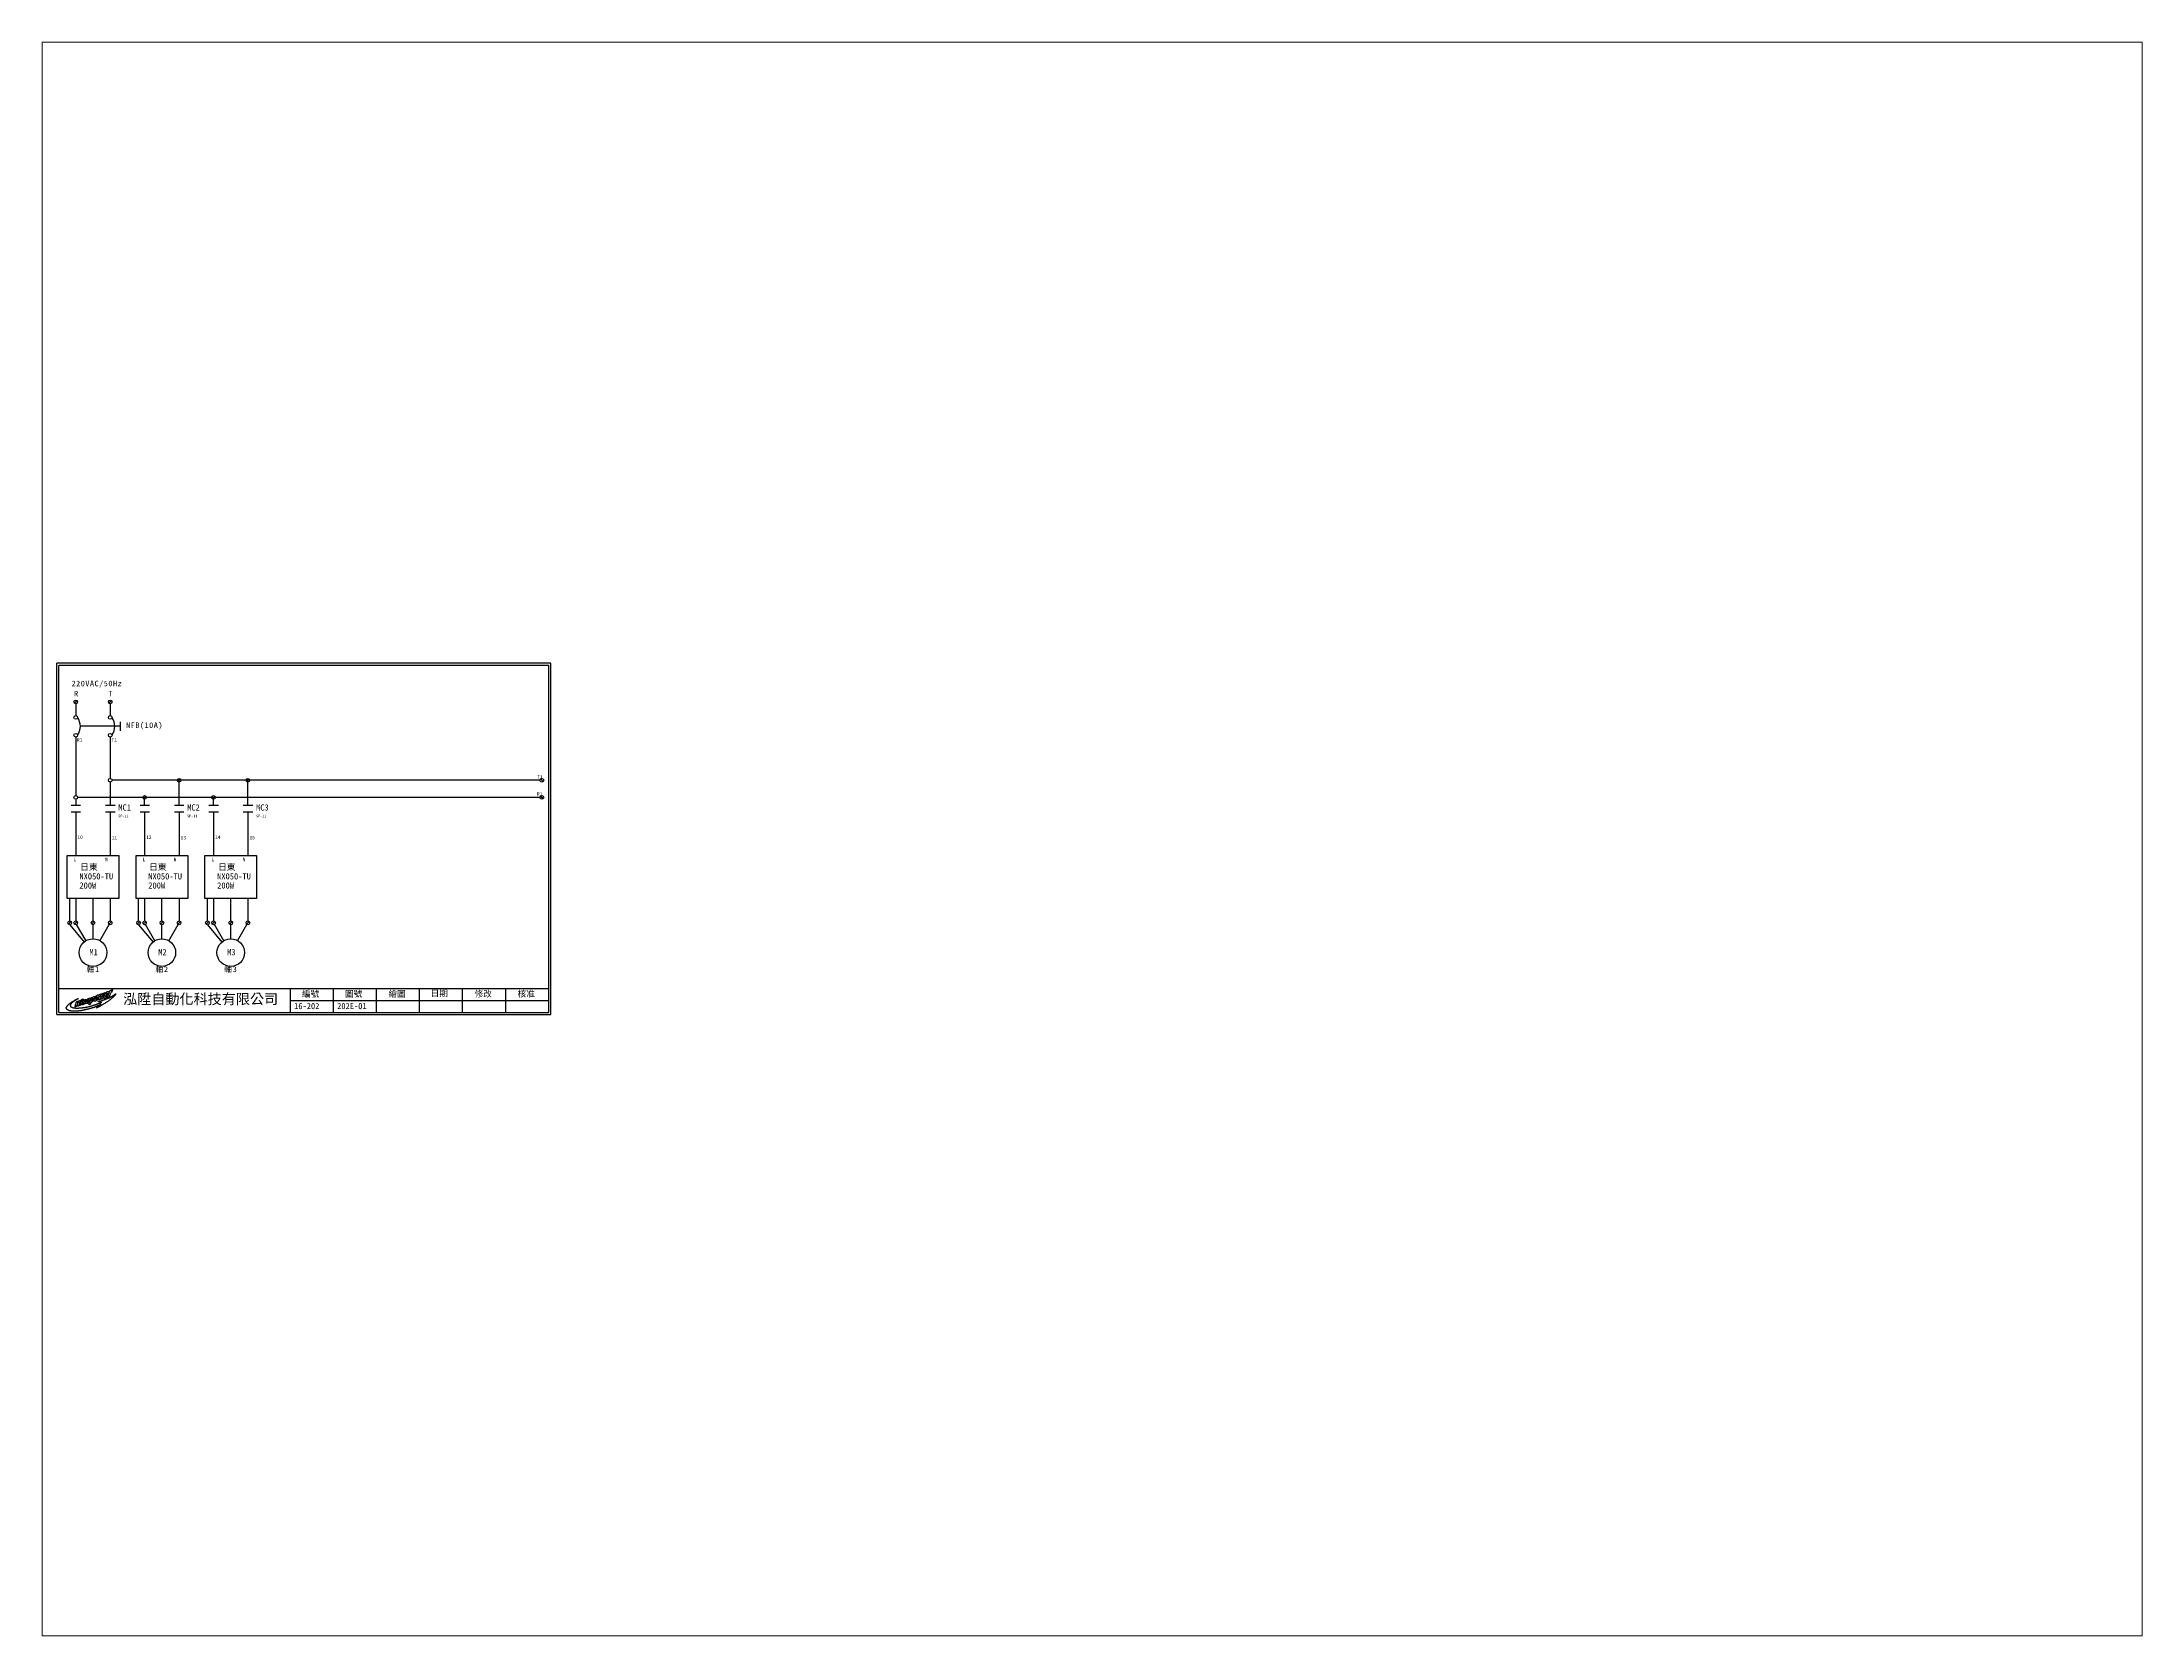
# Paper-space layout '配置1' of a CAD drawing. Extents: x 26 to 231, y 20 to 176.
# The model-space entities are those that its viewports show. They can reach past a viewport. Long polylines and large blocks are cut down to what shows.
import ezdxf

# ---------------------------------------------------------------- set-up
doc = ezdxf.new("R2010")
doc.units = 0
doc.linetypes.add('HIDDEN9', pattern=[3.5, 2, -1.5])
doc.layers.get('0').update_dxf_attribs({"linetype": 'CONTINUOUS'})
for name, color, linetype in [('7', 7, 'CONTINUOUS'), ('圖框層', 7, 'CONTINUOUS'), ('標尺寸層', 3, 'CONTINUOUS'), ('輪廓線層', 7, 'CONTINUOUS')]:
    doc.layers.add(name, color=color, linetype=linetype)
doc.styles.add('STSL', font='kaiu.ttf')
doc.styles.add('標楷體', font='kaiu.ttf')

msp = doc.modelspace()

# ---------------------------------------------------------------- linework, layer by layer
for p, q in [((21.9, 185.3), (20.3, 183.8)), ((41.9, 185.3), (40.3, 183.8)), ((21.1, 164.1), (21.1, 130.2)), ((41.1, 164.1), (41.1, 140.2)), ((41.1, 138), (41.1, 124.7)), ((290.7, 139.1), (42.2, 139.1)), ((21.1, 128), (21.1, 124.7)), ((290.7, 129.1), (22.2, 129.1)), ((41.1, 70.4), (41.1, 57.4)), ((81.1, 70.4), (81.1, 57.4)), ((121.1, 70.4), (121.1, 57.4)), ((18.3, 57), (16.8, 55.5)), ((21.9, 57), (20.3, 55.5)), ((27.1, 45.9), (21.6, 55.4)), ((31.8, 57), (30.3, 55.5)), ((35.1, 45.9), (40.5, 55.4)), ((41.9, 57), (40.3, 55.5)), ((58.3, 57), (56.8, 55.5)), ((61.9, 57), (60.3, 55.5)), ((67.1, 45.9), (61.6, 55.4)), ((71.8, 57), (70.3, 55.5)), ((75.1, 45.9), (80.5, 55.4)), ((81.9, 57), (80.3, 55.5)), ((98.3, 57), (96.8, 55.5)), ((101.9, 57), (100.3, 55.5)), ((107.1, 45.9), (101.6, 55.4)), ((111.8, 57), (110.3, 55.5)), ((115.1, 45.9), (120.5, 55.4)), ((121.9, 57), (120.3, 55.5))]:
    msp.add_line(p, q)
at = {"color": 7, "linetype": 'HIDDEN9'}
msp.add_line((46.8, 170.4), (23.8, 170.4), dxfattribs=at)
for centre, radius in [((21.1, 184.6), 1.07), ((41.1, 184.6), 1.07), ((21.1, 175.6), 1.07), ((41.1, 175.6), 1.07), ((21.1, 165.2), 1.07), ((41.1, 165.2), 1.07), ((41.1, 139.1), 1.07), ((81.1, 139.1), 1.07), ((121.1, 139.1), 1.07), ((21.1, 129.1), 1.07), ((61.1, 129.1), 1.07), ((101.1, 129.1), 1.07), ((17.6, 56.3), 1.07), ((21.1, 56.3), 1.07), ((31.1, 56.3), 1.07), ((41.1, 56.3), 1.07), ((57.6, 56.3), 1.07), ((61.1, 56.3), 1.07), ((71.1, 56.3), 1.07), ((81.1, 56.3), 1.07), ((97.6, 56.3), 1.07), ((101.1, 56.3), 1.07), ((111.1, 56.3), 1.07), ((121.1, 56.3), 1.07), ((31.1, 39), 8), ((71.1, 39), 8), ((111.1, 39), 8)]:
    msp.add_circle(centre, radius)
at = {"color": 7}
for centre in [(14.7, 170.4), (34.7, 170.4)]:
    msp.add_arc(centre, 9.05, 325.1286, 34.8714, dxfattribs=at)
at = {"layer": '7'}
for centre in [(291.8, 139.1), (291.8, 129.1)]:
    msp.add_circle(centre, 1.07, dxfattribs=at)
at = {"layer": '圖框層', "color": 7}
for p, q in [((297, 207), (10, 207)), ((10, 3), (10, 207)), ((295.8, 205.7), (11.2, 205.7)), ((11.2, 4.2), (11.2, 205.7)), ((295.8, 4.2), (295.8, 205.7)), ((297, 3), (297, 207)), ((11.2, 18.2), (295.8, 18.2)), ((145.8, 4.2), (145.8, 18.2)), ((170.8, 4.2), (170.8, 18.2)), ((195.8, 4.2), (195.8, 18.2)), ((220.8, 4.2), (220.8, 18.2)), ((245.8, 4.2), (245.8, 18.2)), ((270.8, 4.2), (270.8, 18.2)), ((10, 3), (297, 3)), ((11.2, 4.2), (295.8, 4.2)), ((145.8, 11.2), (295.8, 11.2))]:
    msp.add_line(p, q, dxfattribs=at)
at = {"layer": '標尺寸層', "color": 7}
for p, q in [((21.1, 183.5), (21.1, 176.7)), ((41.1, 183.5), (41.1, 176.7)), ((46.8, 173.1), (46.8, 167.7)), ((21.1, 164.2), (21.1, 164.1)), ((41.1, 164.2), (41.1, 164.1)), ((81.1, 124.7), (81.1, 139.1)), ((121.1, 124.7), (121.1, 139.1)), ((291, 139.9), (292.5, 138.4)), ((18.4, 124.7), (23.9, 124.7)), ((38.4, 124.7), (43.9, 124.7)), ((58.4, 124.7), (63.9, 124.7)), ((61.1, 124.7), (61.1, 129.1)), ((78.4, 124.7), (83.9, 124.7)), ((98.4, 124.7), (103.9, 124.7)), ((101.1, 124.7), (101.1, 129.1)), ((118.4, 124.7), (123.9, 124.7)), ((291, 129.9), (292.5, 128.4)), ((18.4, 120.7), (23.9, 120.7)), ((21.1, 120.7), (21.1, 95.4)), ((38.4, 120.7), (43.9, 120.7)), ((41.1, 120.7), (41.1, 95.4)), ((58.4, 120.7), (63.9, 120.7)), ((61.1, 120.7), (61.1, 95.4)), ((78.4, 120.7), (83.9, 120.7)), ((81.1, 120.7), (81.1, 95.4)), ((98.4, 120.7), (103.9, 120.7)), ((101.1, 120.7), (101.1, 95.4)), ((118.4, 120.7), (123.9, 120.7)), ((121.1, 120.7), (121.1, 95.4)), ((16.1, 70.4), (16.1, 95.4)), ((16.1, 95.4), (41.1, 95.4)), ((41.1, 95.4), (46.1, 95.4)), ((46.1, 95.4), (46.1, 70.4)), ((56.1, 70.4), (56.1, 95.4)), ((56.1, 95.4), (81.1, 95.4)), ((81.1, 95.4), (86.1, 95.4)), ((86.1, 95.4), (86.1, 70.4)), ((96.1, 70.4), (96.1, 95.4)), ((96.1, 95.4), (121.1, 95.4)), ((121.1, 95.4), (126.1, 95.4)), ((126.1, 95.4), (126.1, 70.4)), ((21.1, 70.4), (16.1, 70.4)), ((17.6, 57.4), (17.6, 70.4)), ((46.1, 70.4), (21.1, 70.4)), ((21.1, 70.4), (21.1, 57.4)), ((31.1, 57.4), (31.1, 70.4)), ((61.1, 70.4), (56.1, 70.4)), ((57.6, 57.4), (57.6, 70.4)), ((61.1, 70.4), (61.1, 57.4)), ((86.1, 70.4), (61.1, 70.4)), ((71.1, 57.4), (71.1, 70.4)), ((101.1, 70.4), (96.1, 70.4)), ((97.6, 57.4), (97.6, 70.4)), ((101.1, 70.4), (101.1, 57.4)), ((126.1, 70.4), (101.1, 70.4)), ((111.1, 57.4), (111.1, 70.4)), ((17.6, 55.2), (26, 45.1)), ((31.1, 47), (31.1, 55.2)), ((57.6, 55.2), (66, 45.1)), ((71.1, 47), (71.1, 55.2)), ((97.6, 55.2), (106, 45.1)), ((111.1, 47), (111.1, 55.2))]:
    msp.add_line(p, q, dxfattribs=at)
at = {"layer": '輪廓線層', "color": 1}
msp.add_lwpolyline([(34.6, 8.4), (34.3, 8.3), (34, 8.2), (33.7, 8.1), (33.4, 7.9), (33.1, 7.8), (32.8, 7.7), (32.5, 7.5), (32.2, 7.4), (32, 7.3), (31.7, 7.2), (31.5, 7.2), (31.3, 7.1), (31.1, 7), (30.9, 6.9), (30.6, 6.9), (30.4, 6.8), (30.2, 6.7), (29.9, 6.6), (29.6, 6.6), (29.3, 6.5), (29, 6.4), (28.7, 6.3), (28.4, 6.2), (28.2, 6.2), (27.9, 6.1), (27.7, 6), (27.4, 6), (27.2, 5.9), (27, 5.9), (26.8, 5.8), (26.6, 5.8), (26.4, 5.7), (26.2, 5.7), (26, 5.6), (25.9, 5.6), (25.7, 5.6), (25.5, 5.5), (25.3, 5.5), (25.1, 5.5), (24.9, 5.4), (24.8, 5.4), (24.6, 5.4), (24.4, 5.3), (24.2, 5.3), (24, 5.3), (23.9, 5.3), (23.7, 5.2), (23.5, 5.2), (23.4, 5.2), (23.2, 5.2), (23, 5.2), (22.9, 5.2), (22.7, 5.1), (22.6, 5.1), (22.4, 5.1), (22.2, 5.1), (22.1, 5.1), (21.9, 5.1), (21.7, 5.1), (21.6, 5.1), (21.4, 5), (21.2, 5), (21, 5), (20.9, 5), (20.7, 5), (20.5, 5), (20.4, 5), (20.3, 5), (20.1, 5), (20, 5), (19.8, 5), (19.7, 5), (19.6, 5), (19.5, 5), (19.4, 5), (19.2, 5.1), (19.1, 5.1), (19, 5.1), (18.9, 5.1), (18.8, 5.1), (18.7, 5.1), (18.5, 5.1), (18.4, 5.1), (18.3, 5.2), (18.1, 5.2), (18, 5.2), (17.9, 5.2), (17.7, 5.2), (17.6, 5.3), (17.5, 5.3), (17.3, 5.3), (17.2, 5.4), (17.1, 5.4), (16.9, 5.5), (16.8, 5.5), (16.7, 5.6), (16.6, 5.6), (16.5, 5.7), (16.4, 5.7), (16.3, 5.7), (16.2, 5.8), (16.2, 5.8), (16.1, 5.9), (16, 5.9), (16, 6), (15.9, 6), (15.9, 6.1), (15.9, 6.1), (15.8, 6.1), (15.8, 6.2), (15.8, 6.2), (15.8, 6.2), (15.8, 6.3), (15.7, 6.3), (15.7, 6.3), (15.7, 6.4), (15.7, 6.4), (15.7, 6.4), (15.7, 6.5), (15.7, 6.5), (15.7, 6.5), (15.7, 6.6), (15.7, 6.6), (15.7, 6.6), (15.7, 6.7), (15.7, 6.7), (15.6, 6.7), (15.6, 6.8), (15.6, 6.8), (15.6, 6.9), (15.6, 6.9), (15.6, 6.9), (15.6, 7), (15.6, 7), (15.6, 7), (15.6, 7.1), (15.6, 7.1), (15.6, 7.2), (15.6, 7.2), (15.6, 7.2), (15.7, 7.3), (15.7, 7.3), (15.7, 7.4), (15.7, 7.4), (15.8, 7.5), (15.8, 7.5), (15.8, 7.6), (15.9, 7.7), (15.9, 7.8), (16, 7.8), (16, 7.9), (16.1, 8), (16.2, 8.1), (16.2, 8.2), (16.3, 8.3), (16.4, 8.4), (16.5, 8.5), (16.6, 8.6), (16.7, 8.7), (16.8, 8.8), (16.9, 8.9), (17, 9), (17.1, 9.1), (17.3, 9.2), (17.4, 9.3), (17.5, 9.4), (17.7, 9.5), (17.8, 9.6), (17.9, 9.7), (18.1, 9.8), (18.2, 9.9), (18.3, 10), (18.5, 10.1), (18.6, 10.2), (18.7, 10.3), (18.8, 10.4), (19, 10.4), (19.1, 10.5), (19.2, 10.6), (19.3, 10.7), (19.4, 10.7), (19.5, 10.8), (19.6, 10.8), (19.8, 10.9), (19.9, 11), (20, 11), (20.1, 11.1), (20.2, 11.1), (20.3, 11.2), (20.4, 11.3), (20.6, 11.4), (20.8, 11.5), (20.9, 11.6), (21.1, 11.7), (21.3, 11.8), (21.6, 11.9), (21.8, 12), (21.9, 12.1), (22.1, 12.2), (22.3, 12.2), (22.4, 12.3), (22.5, 12.3), (22.6, 12.4), (22.6, 12.4), (22.7, 12.4), (22.7, 12.4), (22.7, 12.4), (22.6, 12.3), (22.6, 12.3), (22.6, 12.3), (22.5, 12.2), (22.4, 12.2), (22.4, 12.2), (22.3, 12.1), (22.2, 12.1), (22.1, 12), (22, 11.9), (21.9, 11.9), (21.7, 11.8), (21.6, 11.8), (21.5, 11.7), (21.4, 11.6), (21.3, 11.5), (21.1, 11.5), (21, 11.4), (20.9, 11.3), (20.7, 11.2), (20.6, 11.2), (20.5, 11.1), (20.3, 11), (20.2, 10.9), (20.1, 10.8), (20, 10.7), (19.9, 10.7), (19.7, 10.6), (19.6, 10.5), (19.5, 10.4), (19.4, 10.3), (19.3, 10.3), (19.2, 10.2), (19.1, 10.1), (19, 10), (18.9, 9.9), (18.8, 9.8), (18.7, 9.7), (18.6, 9.6), (18.6, 9.6), (18.5, 9.5), (18.4, 9.4), (18.4, 9.3), (18.3, 9.3), (18.2, 9.2), (18.2, 9.1), (18.2, 9.1), (18.1, 9), (18.1, 8.9), (18.1, 8.9), (18, 8.8), (18, 8.8), (18, 8.7), (18, 8.6), (18, 8.6), (18, 8.5), (18, 8.5), (17.9, 8.4), (17.9, 8.4), (17.9, 8.3), (17.9, 8.3), (17.9, 8.2), (18, 8.2), (18, 8.2), (18, 8.1), (18, 8.1), (18, 8), (18, 8), (18, 8), (18, 7.9), (18.1, 7.9), (18.1, 7.9), (18.1, 7.8), (18.1, 7.8), (18.2, 7.8), (18.2, 7.7), (18.2, 7.7), (18.2, 7.7), (18.3, 7.6), (18.3, 7.6), (18.4, 7.6), (18.4, 7.5), (18.4, 7.5), (18.5, 7.5), (18.5, 7.5), (18.6, 7.4), (18.7, 7.4), (18.7, 7.4), (18.8, 7.3), (18.8, 7.3), (18.9, 7.3), (19, 7.2), (19, 7.2), (19.1, 7.2), (19.2, 7.2), (19.3, 7.1), (19.3, 7.1), (19.4, 7.1), (19.5, 7.1), (19.6, 7), (19.6, 7), (19.7, 7), (19.8, 7), (19.9, 7), (20, 7), (20.1, 6.9), (20.2, 6.9), (20.3, 6.9), (20.4, 6.9), (20.5, 6.9), (20.6, 6.9), (20.8, 6.9), (20.9, 6.8), (21, 6.8), (21.2, 6.8), (21.3, 6.8), (21.5, 6.8), (21.6, 6.8), (21.8, 6.8), (21.9, 6.8), (22.1, 6.8), (22.3, 6.8), (22.5, 6.8), (22.7, 6.8), (22.8, 6.8), (23, 6.9), (23.2, 6.9), (23.4, 6.9), (23.6, 6.9), (23.8, 6.9), (24, 6.9), (24.1, 6.9), (24.3, 7), (24.5, 7), (24.7, 7), (24.8, 7), (25, 7), (25.1, 7.1), (25.3, 7.1), (25.5, 7.1), (25.7, 7.1), (25.9, 7.2), (26, 7.2), (26.3, 7.2), (26.5, 7.2), (26.7, 7.3), (27, 7.3), (27.2, 7.4), (27.5, 7.4), (27.8, 7.5), (28.1, 7.5), (28.3, 7.6), (28.6, 7.7), (28.9, 7.7), (29.2, 7.8), (29.5, 7.9), (29.7, 8), (30, 8), (30.3, 8.1), (30.5, 8.2), (30.7, 8.2), (31, 8.3), (31.2, 8.4), (31.4, 8.4), (31.6, 8.5), (31.8, 8.5), (31.9, 8.6), (32.1, 8.6), (32.2, 8.7), (32.4, 8.7), (32.5, 8.8), (32.6, 8.8), (32.7, 8.8), (32.8, 8.9), (32.9, 8.9), (33, 9), (33.1, 9), (33.3, 9.1), (33.4, 9.1), (33.6, 9.2), (33.8, 9.2), (33.9, 9.3), (34.1, 9.4), (34.3, 9.4), (34.4, 9.5), (34.6, 9.6), (34.7, 9.6), (34.8, 9.6), (35, 9.7), (35.1, 9.7), (35.2, 9.8), (35.3, 9.8), (35.4, 9.9), (35.5, 9.9), (35.6, 9.9), (35.7, 10), (35.8, 10), (35.9, 10.1), (36, 10.1), (36, 10.1), (36, 10.2), (36.1, 10.2), (36.1, 10.2), (36, 10.2), (36, 10.2), (35.9, 10.2), (35.9, 10.3), (35.8, 10.3), (35.7, 10.3), (35.6, 10.3), (35.6, 10.3), (35.5, 10.3), (35.4, 10.3), (35.3, 10.3), (35.2, 10.3), (35.1, 10.3), (35, 10.4), (35, 10.4), (34.9, 10.4), (34.8, 10.4), (34.7, 10.4), (34.6, 10.4), (34.5, 10.4), (34.4, 10.4), (34.3, 10.4), (34.3, 10.4), (34.2, 10.5), (34.2, 10.5), (34.1, 10.5), (34.1, 10.5), (34.1, 10.5), (34, 10.5), (34, 10.5), (34.1, 10.5), (34.1, 10.6), (34.1, 10.6), (34.2, 10.6), (34.2, 10.6), (34.3, 10.6), (34.4, 10.7), (34.5, 10.7), (34.6, 10.7), (34.8, 10.8), (34.9, 10.8), (35.1, 10.8), (35.2, 10.9), (35.4, 10.9), (35.5, 11), (35.7, 11), (35.9, 11.1), (36.1, 11.1), (36.3, 11.2), (36.4, 11.2), (36.6, 11.3), (36.8, 11.4), (37, 11.4), (37.2, 11.5), (37.4, 11.5), (37.6, 11.6), (37.7, 11.7), (37.9, 11.7), (38.1, 11.8), (38.3, 11.9), (38.6, 12), (38.8, 12), (39, 12.1), (39.3, 12.3), (39.5, 12.4), (39.8, 12.5), (40.1, 12.6), (40.3, 12.7), (40.6, 12.8), (40.8, 12.9), (41, 13.1), (41.2, 13.2), (41.4, 13.3), (41.6, 13.4), (41.8, 13.5), (42, 13.6), (42.2, 13.7), (42.3, 13.8), (42.5, 13.9), (42.7, 14), (42.8, 14.1), (43, 14.2), (43.1, 14.3), (43.3, 14.4), (43.4, 14.5), (43.6, 14.6), (43.7, 14.7), (43.9, 14.8), (44, 14.9), (44.1, 15), (44.2, 15), (44.2, 15.1), (44.3, 15.1), (44.4, 15.1), (44.4, 15.1), (44.4, 15.1), (44.4, 15.1), (44.3, 15), (44.3, 14.9), (44.3, 14.9), (44.2, 14.8), (44.2, 14.7), (44.1, 14.6), (44.1, 14.6), (44, 14.5), (44, 14.4), (43.9, 14.4), (43.9, 14.3), (43.8, 14.2), (43.8, 14.2), (43.7, 14.1), (43.6, 14), (43.6, 13.9), (43.5, 13.9), (43.4, 13.8), (43.3, 13.7), (43.2, 13.6), (43.1, 13.5), (43, 13.4), (42.9, 13.3), (42.8, 13.2), (42.7, 13), (42.5, 12.9), (42.4, 12.8), (42.2, 12.7), (42.1, 12.5), (41.9, 12.4), (41.8, 12.2), (41.6, 12.1), (41.4, 12), (41.2, 11.8), (41.1, 11.7), (40.9, 11.5), (40.6, 11.3), (40.4, 11.2), (40.2, 11), (39.9, 10.9), (39.7, 10.7), (39.4, 10.5), (39.2, 10.3), (38.9, 10.2), (38.7, 10), (38.4, 9.8), (38.1, 9.7), (37.9, 9.5), (37.6, 9.3), (37.4, 9.2), (37.1, 9), (36.8, 8.9), (36.6, 8.7), (36.3, 8.6), (36, 8.4), (35.8, 8.3), (35.5, 8.1), (35.3, 8), (35, 7.8), (34.8, 7.7), (34.6, 7.6), (34.4, 7.5), (34.3, 7.4), (34.1, 7.3), (34, 7.3), (33.8, 7.2), (33.7, 7.1), (33.6, 7.1), (33.5, 7), (33.4, 7), (33.4, 7), (33.3, 6.9), (33.2, 6.9), (33.2, 6.9), (33.2, 6.9), (33.1, 6.9), (33.2, 6.9), (33.2, 6.9), (33.2, 7), (33.3, 7), (33.4, 7.1), (33.4, 7.2), (33.6, 7.2), (33.7, 7.3), (33.8, 7.4), (33.9, 7.5), (34.1, 7.7), (34.3, 7.8), (34.4, 7.9), (34.6, 8), (34.7, 8.1), (34.9, 8.3), (35.1, 8.4), (35.2, 8.5), (35.3, 8.6), (35.4, 8.7), (35.5, 8.7), (35.6, 8.8), (35.7, 8.9), (35.7, 8.9), (35.7, 8.9), (35.7, 8.9), (35.6, 8.9), (35.5, 8.8), (35.4, 8.8), (35.2, 8.7), (35, 8.6), (34.8, 8.5)], close=True, dxfattribs=at)
at = {"layer": '輪廓線層', "color": 116}
for points in [[(27.8, 10.4), (27.8, 10.3), (27.8, 10.3), (27.8, 10.3), (27.8, 10.3), (27.8, 10.3), (27.8, 10.3), (27.8, 10.3), (27.8, 10.2), (27.8, 10.2), (27.8, 10.2), (27.8, 10.2), (27.8, 10.2), (27.9, 10.2), (27.9, 10.2), (27.9, 10.2), (27.9, 10.2), (27.9, 10.2), (27.9, 10.2), (28, 10.2), (28, 10.2), (28, 10.2), (28, 10.2), (28, 10.2), (28.1, 10.2), (28.1, 10.3), (28.1, 10.3), (28.1, 10.3), (28.2, 10.3), (28.2, 10.3), (28.2, 10.3), (28.2, 10.3), (28.2, 10.3), (28.2, 10.4), (28.3, 10.4), (28.3, 10.4), (28.3, 10.4), (28.3, 10.4), (28.3, 10.4), (28.3, 10.5), (28.3, 10.5), (28.3, 10.5), (28.4, 10.5), (28.4, 10.5), (28.4, 10.5), (28.4, 10.5), (28.4, 10.5), (28.5, 10.5), (28.5, 10.5), (28.5, 10.6), (28.6, 10.6), (28.7, 10.6), (28.7, 10.6), (28.8, 10.6), (28.8, 10.6), (28.9, 10.6), (28.9, 10.6), (29, 10.6), (29, 10.6), (29, 10.6), (29, 10.6), (29, 10.6), (29, 10.6), (29, 10.5), (29, 10.5), (29, 10.5), (28.9, 10.5), (28.9, 10.4), (28.9, 10.4), (28.9, 10.4), (28.9, 10.4), (28.9, 10.3), (28.8, 10.3), (28.8, 10.3), (28.8, 10.3), (28.8, 10.2), (28.8, 10.2), (28.7, 10.2), (28.7, 10.2), (28.7, 10.1), (28.7, 10.1), (28.7, 10.1), (28.6, 10), (28.6, 10), (28.6, 10), (28.6, 10), (28.5, 9.9), (28.5, 9.9), (28.5, 9.9), (28.4, 9.8), (28.4, 9.8), (28.4, 9.8), (28.3, 9.8), (28.3, 9.7), (28.3, 9.7), (28.2, 9.7), (28.2, 9.7), (28.1, 9.6), (28.1, 9.6), (28.1, 9.6), (28, 9.6), (28, 9.5), (27.9, 9.5), (27.9, 9.5), (27.9, 9.5), (27.8, 9.4), (27.8, 9.4), (27.8, 9.4), (27.7, 9.4), (27.7, 9.4), (27.7, 9.4), (27.6, 9.4), (27.6, 9.4), (27.6, 9.4), (27.5, 9.4), (27.5, 9.4), (27.5, 9.4), (27.4, 9.4), (27.4, 9.4), (27.4, 9.4), (27.3, 9.4), (27.3, 9.4), (27.3, 9.4), (27.2, 9.4), (27.2, 9.4), (27.2, 9.4), (27.2, 9.4), (27.1, 9.4), (27.1, 9.5), (27.1, 9.5), (27.1, 9.5), (27.1, 9.5), (27, 9.5), (27, 9.6), (27, 9.6), (27, 9.6), (27, 9.6), (27, 9.7), (27, 9.7), (27, 9.7), (27, 9.7), (27, 9.8), (27, 9.8), (27, 9.8), (27, 9.9), (27, 9.9), (27, 10), (27, 10), (27, 10), (27, 10.1), (27, 10.1), (27, 10.2), (27, 10.2), (27, 10.3), (27, 10.3), (27, 10.3), (27, 10.4), (27, 10.4), (27.1, 10.5), (27.1, 10.5), (27.1, 10.6), (27.1, 10.6), (27.1, 10.6), (27.1, 10.7), (27.1, 10.7), (27.2, 10.8), (27.2, 10.8), (27.2, 10.9), (27.2, 10.9), (27.2, 10.9), (27.3, 11), (27.3, 11), (27.3, 11.1), (27.3, 11.1), (27.4, 11.2), (27.4, 11.2), (27.4, 11.3), (27.4, 11.3), (27.5, 11.4), (27.5, 11.4), (27.5, 11.5), (27.6, 11.5), (27.6, 11.6), (27.6, 11.6), (27.7, 11.7), (27.7, 11.7), (27.8, 11.8), (27.8, 11.8), (27.9, 11.9), (28, 12), (28, 12), (28.1, 12.1), (28.1, 12.2), (28.2, 12.2), (28.3, 12.3), (28.3, 12.3), (28.4, 12.3), (28.4, 12.4), (28.5, 12.4), (28.5, 12.4), (28.6, 12.4), (28.6, 12.5), (28.6, 12.5), (28.7, 12.5), (28.7, 12.5), (28.8, 12.5), (28.8, 12.5), (28.8, 12.6), (28.9, 12.6), (28.9, 12.6), (28.9, 12.6), (29, 12.6), (29, 12.6), (29, 12.6), (29.1, 12.6), (29.1, 12.6), (29.1, 12.6), (29.1, 12.6), (29.2, 12.6), (29.2, 12.6), (29.2, 12.6), (29.2, 12.5), (29.3, 12.5), (29.3, 12.5), (29.3, 12.5), (29.3, 12.5), (29.3, 12.5), (29.3, 12.5), (29.4, 12.5), (29.4, 12.5), (29.4, 12.5), (29.4, 12.4), (29.4, 12.4), (29.4, 12.4), (29.4, 12.4), (29.4, 12.3), (29.4, 12.3), (29.5, 12.3), (29.5, 12.3), (29.5, 12.2), (29.5, 12.2), (29.5, 12.2), (29.5, 12.1), (29.5, 12.1), (29.5, 12.1), (29.5, 12.1), (29.5, 12), (29.5, 12), (29.5, 11.9), (29.5, 11.9), (29.4, 11.9), (29.4, 11.8), (29.4, 11.8), (29.4, 11.7), (29.4, 11.7), (29.4, 11.7), (29.4, 11.6), (29.4, 11.6), (29.4, 11.5), (29.4, 11.5), (29.4, 11.5), (29.4, 11.4), (29.4, 11.4), (29.4, 11.3), (29.3, 11.3), (29.3, 11.3), (29.3, 11.2), (29.3, 11.2), (29.3, 11.2), (29.3, 11.1), (29.3, 11.1), (29.2, 11.1), (29.2, 11.1), (29.2, 11), (29.1, 11), (29.1, 11), (29, 11), (28.9, 10.9), (28.9, 10.9), (28.8, 10.9), (28.8, 10.9), (28.7, 10.9), (28.6, 10.8), (28.6, 10.8), (28.5, 10.8), (28.5, 10.8), (28.4, 10.8), (28.4, 10.7), (28.3, 10.7), (28.3, 10.7), (28.2, 10.7), (28.2, 10.7), (28.1, 10.7), (28.1, 10.7), (28, 10.6), (28, 10.6), (28, 10.6), (27.9, 10.6), (27.9, 10.6), (27.9, 10.6), (27.9, 10.6), (27.8, 10.6), (27.8, 10.6), (27.8, 10.5), (27.8, 10.5), (27.8, 10.5), (27.8, 10.5), (27.8, 10.5), (27.8, 10.4), (27.8, 10.4), (27.8, 10.4), (27.8, 10.4)], [(31.3, 11.1), (31.1, 10.8), (30.7, 10.4), (30.5, 10.2), (30.4, 10.2), (30.2, 10.1), (30.1, 10.2), (30, 10.2), (30, 10.3), (29.9, 10.4), (29.9, 10.2), (29.9, 10), (29.8, 9.8), (29.6, 9.4), (29.6, 9.1), (29.5, 9), (29.5, 8.9), (29.1, 8.8), (28.7, 8.7), (28.8, 9), (28.9, 9.4), (28.9, 9.6), (29.1, 10), (29.3, 10.5), (29.4, 10.9), (29.7, 11.6), (29.9, 12.3), (30.1, 12.9), (30.9, 13.2), (30.9, 13), (31, 13.2), (31.3, 13.4), (31.5, 13.6), (31.8, 13.6), (31.9, 13.5), (32, 13.4), (32, 13.2), (32, 12.9), (31.9, 12.7), (31.8, 12.4), (31.7, 12.1), (31.6, 11.9), (31.5, 11.5)], [(30.9, 12.5), (30.9, 12.5), (30.9, 12.5), (31, 12.4), (31, 12.4), (31, 12.4), (31, 12.4), (31, 12.4), (31, 12.4), (31, 12.4), (31, 12.4), (31, 12.4), (31, 12.4), (31, 12.3), (31, 12.3), (31, 12.3), (31, 12.3), (31, 12.3), (31, 12.2), (31, 12.2), (31, 12.2), (31, 12.2), (31, 12.2), (31, 12.1), (31, 12.1), (31, 12.1), (31, 12), (31, 12), (31, 12), (31, 12), (31, 11.9), (31, 11.9), (30.9, 11.9), (30.9, 11.8), (30.9, 11.8), (30.9, 11.8), (30.9, 11.7), (30.9, 11.7), (30.9, 11.7), (30.8, 11.6), (30.8, 11.6), (30.8, 11.6), (30.8, 11.5), (30.8, 11.5), (30.8, 11.5), (30.8, 11.5), (30.7, 11.4), (30.7, 11.4), (30.7, 11.4), (30.7, 11.4), (30.7, 11.3), (30.7, 11.3), (30.7, 11.3), (30.6, 11.3), (30.6, 11.3), (30.6, 11.2), (30.6, 11.2), (30.6, 11.2), (30.6, 11.2), (30.6, 11.2), (30.5, 11.2), (30.5, 11.2), (30.5, 11.1), (30.5, 11.1), (30.5, 11.1), (30.5, 11.1), (30.5, 11.1), (30.4, 11.1), (30.4, 11.1), (30.4, 11.1), (30.4, 11.1), (30.4, 11.1), (30.4, 11.1), (30.4, 11.1), (30.4, 11.1), (30.3, 11.1), (30.3, 11.1), (30.3, 11.1), (30.3, 11.1), (30.3, 11.2), (30.3, 11.2), (30.3, 11.2), (30.3, 11.2), (30.3, 11.2), (30.3, 11.2), (30.3, 11.3), (30.3, 11.3), (30.3, 11.3), (30.3, 11.3), (30.3, 11.4), (30.3, 11.4), (30.3, 11.4), (30.3, 11.4), (30.3, 11.5), (30.3, 11.5), (30.3, 11.5), (30.3, 11.5), (30.4, 11.6), (30.4, 11.6), (30.4, 11.6), (30.4, 11.7), (30.4, 11.7), (30.4, 11.7), (30.4, 11.7), (30.4, 11.8), (30.4, 11.8), (30.4, 11.8), (30.5, 11.9), (30.5, 11.9), (30.5, 11.9), (30.5, 11.9), (30.5, 12), (30.5, 12), (30.5, 12), (30.6, 12.1), (30.6, 12.1), (30.6, 12.1), (30.6, 12.2), (30.6, 12.2), (30.6, 12.2), (30.7, 12.2), (30.7, 12.3), (30.7, 12.3), (30.7, 12.3), (30.7, 12.3), (30.7, 12.3), (30.8, 12.4), (30.8, 12.4), (30.8, 12.4), (30.8, 12.4), (30.8, 12.4), (30.8, 12.4), (30.9, 12.4), (30.9, 12.4), (30.9, 12.4), (30.9, 12.5)], [(32.3, 10.7), (32.2, 10.7), (32.2, 10.7), (32.2, 10.7), (32.1, 10.7), (32.1, 10.8), (32.1, 10.8), (32.1, 10.8), (32, 10.8), (32, 10.8), (32, 10.8), (32, 10.8), (31.9, 10.9), (31.9, 10.9), (31.9, 10.9), (31.9, 10.9), (31.9, 10.9), (31.9, 11), (31.8, 11), (31.8, 11), (31.8, 11), (31.8, 11.1), (31.8, 11.1), (31.8, 11.1), (31.8, 11.2), (31.8, 11.2), (31.8, 11.2), (31.8, 11.2), (31.8, 11.3), (31.8, 11.3), (31.8, 11.3), (31.8, 11.4), (31.8, 11.4), (31.8, 11.5), (31.8, 11.5), (31.8, 11.5), (31.8, 11.6), (31.8, 11.6), (31.8, 11.7), (31.8, 11.7), (31.8, 11.7), (31.9, 11.8), (31.9, 11.8), (31.9, 11.9), (31.9, 11.9), (31.9, 11.9), (31.9, 12), (31.9, 12), (31.9, 12.1), (31.9, 12.1), (32, 12.1), (32, 12.2), (32, 12.2), (32, 12.2), (32, 12.3), (32, 12.3), (32.1, 12.4), (32.1, 12.4), (32.1, 12.5), (32.1, 12.5), (32.1, 12.6), (32.2, 12.6), (32.2, 12.7), (32.2, 12.8), (32.3, 12.8), (32.3, 12.9), (32.3, 13), (32.4, 13.1), (32.4, 13.1), (32.5, 13.2), (32.5, 13.3), (32.6, 13.4), (32.6, 13.4), (32.7, 13.5), (32.7, 13.6), (32.7, 13.6), (32.8, 13.7), (32.8, 13.7), (32.9, 13.8), (32.9, 13.8), (33, 13.9), (33, 13.9), (33.1, 14), (33.1, 14), (33.1, 14), (33.2, 14), (33.2, 14.1), (33.3, 14.1), (33.3, 14.1), (33.3, 14.2), (33.4, 14.2), (33.4, 14.2), (33.5, 14.2), (33.5, 14.2), (33.5, 14.3), (33.6, 14.3), (33.6, 14.3), (33.6, 14.3), (33.7, 14.3), (33.7, 14.3), (33.7, 14.3), (33.7, 14.4), (33.8, 14.4), (33.8, 14.4), (33.8, 14.4), (33.8, 14.4), (33.9, 14.4), (33.9, 14.4), (33.9, 14.4), (33.9, 14.4), (34, 14.4), (34, 14.4), (34, 14.4), (34.1, 14.4), (34.1, 14.4), (34.1, 14.4), (34.1, 14.4), (34.2, 14.4), (34.2, 14.4), (34.2, 14.4), (34.2, 14.4), (34.2, 14.3), (34.3, 14.3), (34.3, 14.3), (34.3, 14.3), (34.3, 14.2), (34.3, 14.2), (34.4, 14.2), (34.4, 14.1), (34.4, 14.1), (34.4, 14.1), (34.4, 14), (34.4, 14), (34.4, 13.9), (34.4, 13.9), (34.4, 13.8), (34.4, 13.7), (34.4, 13.7), (34.4, 13.6), (34.4, 13.6), (34.4, 13.5), (34.4, 13.4), (34.4, 13.4), (34.3, 13.3), (34.3, 13.3), (34.3, 13.2), (34.3, 13.1), (34.3, 13.1), (34.2, 13), (34.2, 13), (34.2, 12.9), (34.2, 12.9), (34.1, 12.8), (34.1, 12.8), (34.1, 12.7), (34.1, 12.7), (34, 12.6), (34, 12.6), (34, 12.5), (34, 12.4), (33.9, 12.4), (33.9, 12.3), (33.9, 12.2), (33.9, 12.2), (33.8, 12.1), (33.8, 12), (33.7, 12), (33.7, 11.9), (33.7, 11.8), (33.6, 11.7), (33.6, 11.7), (33.5, 11.6), (33.5, 11.5), (33.4, 11.5), (33.4, 11.4), (33.3, 11.3), (33.2, 11.3), (33.2, 11.2), (33.1, 11.2), (33.1, 11.1), (33, 11.1), (33, 11.1), (32.9, 11), (32.9, 11), (32.8, 11), (32.8, 10.9), (32.8, 10.9), (32.7, 10.9), (32.7, 10.9), (32.6, 10.8), (32.6, 10.8), (32.6, 10.8), (32.5, 10.8), (32.5, 10.8), (32.5, 10.8), (32.4, 10.8), (32.4, 10.7), (32.4, 10.7), (32.3, 10.7), (32.3, 10.7)], [(33, 12.8), (33, 12.8), (33, 12.9), (33, 12.9), (33, 12.9), (33.1, 13), (33.1, 13), (33.1, 13.1), (33.1, 13.1), (33.1, 13.1), (33.2, 13.2), (33.2, 13.2), (33.2, 13.2), (33.2, 13.2), (33.3, 13.3), (33.3, 13.3), (33.3, 13.3), (33.3, 13.3), (33.4, 13.3), (33.4, 13.3), (33.4, 13.3), (33.4, 13.3), (33.4, 13.3), (33.5, 13.3), (33.5, 13.3), (33.5, 13.3), (33.5, 13.3), (33.5, 13.3), (33.5, 13.3), (33.5, 13.3), (33.5, 13.2), (33.5, 13.2), (33.5, 13.2), (33.5, 13.2), (33.5, 13.2), (33.5, 13.1), (33.5, 13.1), (33.5, 13.1), (33.5, 13.1), (33.5, 13), (33.5, 13), (33.5, 13), (33.5, 12.9), (33.5, 12.9), (33.5, 12.9), (33.5, 12.8), (33.4, 12.8), (33.4, 12.8), (33.4, 12.7), (33.4, 12.7), (33.4, 12.7), (33.4, 12.6), (33.4, 12.6), (33.4, 12.6), (33.4, 12.5), (33.4, 12.5), (33.3, 12.5), (33.3, 12.5), (33.3, 12.4), (33.3, 12.4), (33.3, 12.4), (33.3, 12.3), (33.3, 12.3), (33.2, 12.3), (33.2, 12.2), (33.2, 12.2), (33.2, 12.2), (33.2, 12.2), (33.2, 12.1), (33.2, 12.1), (33.1, 12.1), (33.1, 12.1), (33.1, 12), (33.1, 12), (33.1, 12), (33.1, 12), (33.1, 12), (33, 11.9), (33, 11.9), (33, 11.9), (33, 11.9), (33, 11.9), (33, 11.9), (33, 11.8), (32.9, 11.8), (32.9, 11.8), (32.9, 11.8), (32.9, 11.8), (32.9, 11.8), (32.9, 11.8), (32.8, 11.8), (32.8, 11.8), (32.8, 11.8), (32.8, 11.8), (32.8, 11.8), (32.8, 11.8), (32.7, 11.8), (32.7, 11.8), (32.7, 11.8), (32.7, 11.8), (32.7, 11.8), (32.7, 11.8), (32.7, 11.8), (32.7, 11.8), (32.7, 11.9), (32.7, 11.9), (32.7, 11.9), (32.7, 11.9), (32.7, 11.9), (32.7, 12), (32.7, 12), (32.7, 12), (32.7, 12), (32.7, 12.1), (32.7, 12.1), (32.7, 12.1), (32.7, 12.2), (32.7, 12.2), (32.7, 12.2), (32.8, 12.3), (32.8, 12.3), (32.8, 12.3), (32.8, 12.4), (32.8, 12.4), (32.8, 12.4), (32.8, 12.4), (32.8, 12.5), (32.8, 12.5), (32.8, 12.5), (32.8, 12.6), (32.8, 12.6), (32.9, 12.6), (32.9, 12.7), (32.9, 12.7), (32.9, 12.7), (32.9, 12.8)], [(35.1, 11.6), (34.3, 11.4), (34.9, 14.7), (35.7, 15), (35.3, 13.1), (36.3, 15.2), (37, 15.4), (36.5, 13.4), (37.4, 15.6), (38.2, 15.9), (36.4, 12), (35.6, 11.8), (36, 13.7)], [(39.9, 14.7), (39.9, 14.7), (39.9, 14.6), (39.9, 14.6), (39.9, 14.6), (39.9, 14.5), (39.9, 14.5), (39.9, 14.5), (39.8, 14.4), (39.8, 14.4), (39.8, 14.4), (39.8, 14.4), (39.8, 14.4), (39.8, 14.3), (39.8, 14.3), (39.7, 14.3), (39.7, 14.3), (39.7, 14.3), (39.7, 14.3), (39.6, 14.3), (39.6, 14.3), (39.6, 14.3), (39.5, 14.3), (39.5, 14.2), (39.4, 14.2), (39.4, 14.2), (39.3, 14.2), (39.2, 14.2), (39.2, 14.2), (39.1, 14.1), (39, 14.1), (39, 14.1), (38.9, 14.1), (38.8, 14.1), (38.8, 14.1), (38.7, 14), (38.7, 14), (38.7, 14), (38.6, 14), (38.6, 14), (38.6, 14), (38.5, 14), (38.5, 14), (38.5, 14), (38.5, 13.9), (38.5, 13.9), (38.4, 13.9), (38.4, 13.9), (38.4, 13.9), (38.4, 13.9), (38.4, 13.8), (38.4, 13.8), (38.4, 13.8), (38.4, 13.8), (38.4, 13.8), (38.4, 13.7), (38.4, 13.7), (38.4, 13.7), (38.4, 13.7), (38.4, 13.6), (38.4, 13.6), (38.4, 13.6), (38.4, 13.6), (38.4, 13.6), (38.4, 13.5), (38.4, 13.5), (38.4, 13.5), (38.4, 13.5), (38.4, 13.5), (38.4, 13.5), (38.4, 13.5), (38.4, 13.5), (38.4, 13.5), (38.4, 13.5), (38.5, 13.4), (38.5, 13.4), (38.5, 13.4), (38.5, 13.4), (38.5, 13.5), (38.6, 13.5), (38.6, 13.5), (38.6, 13.5), (38.6, 13.5), (38.6, 13.5), (38.7, 13.5), (38.7, 13.5), (38.7, 13.5), (38.7, 13.5), (38.7, 13.6), (38.7, 13.6), (38.8, 13.6), (38.8, 13.6), (38.8, 13.6), (38.8, 13.6), (38.8, 13.7), (38.9, 13.7), (38.9, 13.7), (38.9, 13.7), (38.9, 13.7), (38.9, 13.8), (38.9, 13.8), (38.9, 13.8), (39, 13.8), (39, 13.8), (39, 13.8), (39.1, 13.9), (39.2, 13.9), (39.2, 13.9), (39.3, 13.9), (39.3, 13.9), (39.4, 13.9), (39.4, 13.8), (39.4, 13.8), (39.4, 13.7), (39.4, 13.7), (39.4, 13.6), (39.3, 13.5), (39.3, 13.4), (39.2, 13.3), (39.2, 13.2), (39.1, 13.1), (39, 13), (39, 13), (38.9, 12.9), (38.9, 12.8), (38.8, 12.8), (38.8, 12.7), (38.7, 12.7), (38.7, 12.7), (38.6, 12.6), (38.6, 12.6), (38.5, 12.6), (38.5, 12.6), (38.5, 12.5), (38.4, 12.5), (38.4, 12.5), (38.4, 12.5), (38.3, 12.5), (38.3, 12.4), (38.3, 12.4), (38.3, 12.4), (38.2, 12.4), (38.2, 12.4), (38.2, 12.4), (38.2, 12.4), (38.1, 12.4), (38.1, 12.4), (38.1, 12.4), (38.1, 12.4), (38, 12.4), (38, 12.3), (38, 12.3), (38, 12.3), (37.9, 12.3), (37.9, 12.4), (37.9, 12.4), (37.8, 12.4), (37.8, 12.4), (37.8, 12.4), (37.8, 12.4), (37.7, 12.4), (37.7, 12.4), (37.7, 12.4), (37.7, 12.4), (37.6, 12.4), (37.6, 12.5), (37.6, 12.5), (37.6, 12.5), (37.6, 12.5), (37.6, 12.6), (37.6, 12.6), (37.5, 12.6), (37.5, 12.7), (37.5, 12.7), (37.5, 12.7), (37.5, 12.8), (37.5, 12.8), (37.5, 12.9), (37.5, 12.9), (37.5, 13), (37.5, 13), (37.5, 13), (37.5, 13.1), (37.5, 13.1), (37.5, 13.2), (37.5, 13.3), (37.5, 13.3), (37.5, 13.4), (37.5, 13.4), (37.6, 13.5), (37.6, 13.6), (37.6, 13.6), (37.6, 13.7), (37.6, 13.8), (37.7, 13.9), (37.7, 14), (37.7, 14.1), (37.8, 14.2), (37.8, 14.3), (37.8, 14.4), (37.9, 14.5), (37.9, 14.5), (38, 14.6), (38, 14.7), (38.1, 14.8), (38.1, 14.9), (38.2, 15), (38.2, 15.1), (38.3, 15.2), (38.3, 15.3), (38.4, 15.4), (38.5, 15.5), (38.5, 15.6), (38.6, 15.6), (38.6, 15.7), (38.7, 15.8), (38.7, 15.8), (38.8, 15.9), (38.8, 15.9), (38.9, 16), (38.9, 16), (38.9, 16.1), (39, 16.1), (39, 16.1), (39.1, 16.2), (39.1, 16.2), (39.1, 16.2), (39.2, 16.2), (39.2, 16.3), (39.3, 16.3), (39.3, 16.3), (39.3, 16.4), (39.4, 16.4), (39.4, 16.4), (39.5, 16.4), (39.5, 16.4), (39.5, 16.5), (39.6, 16.5), (39.6, 16.5), (39.6, 16.5), (39.7, 16.5), (39.7, 16.5), (39.7, 16.5), (39.8, 16.5), (39.8, 16.5), (39.8, 16.5), (39.9, 16.5), (39.9, 16.5), (39.9, 16.5), (39.9, 16.5), (40, 16.5), (40, 16.5), (40, 16.5), (40, 16.5), (40, 16.5), (40.1, 16.5), (40.1, 16.4), (40.1, 16.4), (40.1, 16.4), (40.1, 16.4), (40.1, 16.4), (40.1, 16.3), (40.2, 16.3), (40.2, 16.3), (40.2, 16.3), (40.2, 16.2), (40.2, 16.2), (40.2, 16.2), (40.2, 16.1), (40.2, 16.1), (40.2, 16.1), (40.2, 16), (40.2, 16), (40.2, 15.9), (40.2, 15.9), (40.2, 15.8), (40.2, 15.8), (40.2, 15.7), (40.2, 15.7), (40.2, 15.6), (40.2, 15.6), (40.2, 15.5), (40.2, 15.5), (40.2, 15.4), (40.1, 15.4), (40.1, 15.3), (40.1, 15.3), (40.1, 15.2), (40.1, 15.2), (40.1, 15.1), (40.1, 15.1), (40, 15), (40, 14.9), (40, 14.9), (40, 14.8), (40, 14.8)], [(39.3, 14.9), (39.3, 14.9), (39.2, 14.9), (39.2, 14.9), (39.2, 14.9), (39.2, 14.9), (39.1, 14.9), (39.1, 14.9), (39.1, 14.9), (39.1, 14.9), (39, 14.8), (39, 14.8), (39, 14.8), (39, 14.8), (38.9, 14.8), (38.9, 14.8), (38.9, 14.8), (38.9, 14.8), (38.9, 14.8), (38.8, 14.8), (38.8, 14.8), (38.8, 14.8), (38.8, 14.8), (38.8, 14.8), (38.8, 14.8), (38.8, 14.9), (38.8, 14.9), (38.8, 14.9), (38.8, 14.9), (38.8, 14.9), (38.8, 15), (38.8, 15), (38.8, 15), (38.9, 15.1), (38.9, 15.1), (38.9, 15.1), (38.9, 15.2), (38.9, 15.2), (38.9, 15.2), (39, 15.2), (39, 15.3), (39, 15.3), (39, 15.3), (39, 15.3), (39.1, 15.4), (39.1, 15.4), (39.1, 15.4), (39.1, 15.4), (39.2, 15.4), (39.2, 15.4), (39.2, 15.5), (39.2, 15.5), (39.2, 15.5), (39.3, 15.5), (39.3, 15.5), (39.3, 15.5), (39.3, 15.5), (39.3, 15.5), (39.3, 15.5), (39.3, 15.5), (39.4, 15.5), (39.4, 15.4), (39.4, 15.4), (39.4, 15.4), (39.4, 15.4), (39.4, 15.4), (39.4, 15.4), (39.4, 15.4), (39.4, 15.4), (39.4, 15.4), (39.4, 15.3), (39.4, 15.3), (39.4, 15.3), (39.4, 15.3), (39.4, 15.2), (39.4, 15.2), (39.4, 15.2), (39.4, 15.2), (39.4, 15.1), (39.4, 15.1), (39.4, 15.1), (39.4, 15.1), (39.4, 15), (39.3, 15), (39.3, 15), (39.3, 15), (39.3, 15), (39.3, 15)], [(41.2, 15.3), (41, 14.9), (40.8, 14.4), (40.4, 13.1), (39.5, 12.9), (40.9, 16.9), (41.7, 17.2), (41.6, 16.7), (41.8, 17.1), (42.1, 17.4), (42.5, 17.5), (41.9, 15.8), (41.7, 15.8), (41.6, 15.8), (41.4, 15.6)], [(23.2, 9.6), (23.3, 9.6), (23.3, 9.6), (23.3, 9.5), (23.3, 9.5), (23.3, 9.5), (23.3, 9.5), (23.3, 9.4), (23.3, 9.4), (23.3, 9.4), (23.3, 9.3), (23.3, 9.3), (23.3, 9.3), (23.3, 9.2), (23.3, 9.2), (23.2, 9.1), (23.2, 9.1), (23.2, 9.1), (23.2, 9), (23.2, 9), (23.2, 8.9), (23.2, 8.9), (23.2, 8.9), (23.1, 8.8), (23.1, 8.8), (23.1, 8.8), (23.1, 8.7), (23.1, 8.7), (23.1, 8.7), (23.1, 8.6), (23.1, 8.6), (23.1, 8.6), (23.1, 8.6), (23.1, 8.5), (23.1, 8.5), (23.1, 8.5), (23, 8.5), (23, 8.4), (23, 8.4), (23, 8.4), (23, 8.4), (23, 8.4), (23, 8.3), (23, 8.3), (23, 8.3), (23, 8.3), (23, 8.3), (23, 8.3), (23, 8.2), (23, 8.2), (23, 8.2), (23, 8.2), (23, 8.2), (23, 8.2), (23, 8.2), (23, 8.2), (23, 8.2), (23, 8.2), (23, 8.2), (22.9, 8.2), (22.9, 8.1), (22.9, 8.1), (22.9, 8.1), (22.8, 8.1), (22.8, 8.1), (22.8, 8.1), (22.7, 8.1), (22.7, 8.1), (22.7, 8.1), (22.6, 8.1), (22.6, 8), (22.6, 8), (22.5, 8), (22.5, 8), (22.4, 8), (22.4, 8), (22.4, 8), (22.4, 8), (22.3, 8), (22.3, 8), (22.3, 8), (22.2, 8), (22.2, 8), (22.2, 7.9), (22.2, 7.9), (22.2, 8), (22.2, 8), (22.2, 8), (22.2, 8), (22.2, 8), (22.2, 8), (22.2, 8), (22.2, 8.1), (22.2, 8.1), (22.2, 8.1), (22.2, 8.1), (22.2, 8.2), (22.2, 8.2), (22.2, 8.2), (22.2, 8.2), (22.2, 8.3), (22.2, 8.3), (22.2, 8.3), (22.2, 8.3), (22.2, 8.4), (22.2, 8.4), (22.2, 8.4), (22.2, 8.4), (22.3, 8.5), (22.3, 8.5), (22.3, 8.5), (22.3, 8.6), (22.3, 8.6), (22.3, 8.6), (22.3, 8.6), (22.3, 8.7), (22.3, 8.7), (22.3, 8.7), (22.3, 8.7), (22.3, 8.8), (22.3, 8.8), (22.3, 8.8), (22.4, 8.8), (22.4, 8.8), (22.4, 8.9), (22.4, 8.9), (22.4, 8.9), (22.4, 8.9), (22.4, 8.9), (22.4, 8.9), (22.4, 8.9), (22.4, 8.9), (22.3, 8.9), (22.3, 9), (22.3, 9), (22.3, 9), (22.3, 9), (22.3, 9), (22.3, 9), (22.3, 9), (22.3, 9), (22.3, 9), (22.2, 9), (22.2, 9), (22.2, 9), (22.2, 9), (22.2, 9), (22.2, 9), (22.2, 9), (22.1, 9), (22.1, 8.9), (22.1, 8.9), (22.1, 8.9), (22.1, 8.9), (22, 8.9), (22, 8.9), (22, 8.9), (22, 8.9), (22, 8.9), (21.9, 8.9), (21.9, 8.9), (21.9, 8.9), (21.9, 8.8), (21.9, 8.8), (21.9, 8.8), (21.8, 8.8), (21.8, 8.8), (21.8, 8.8), (21.8, 8.8), (21.8, 8.7), (21.8, 8.7), (21.8, 8.7), (21.8, 8.7), (21.8, 8.7), (21.8, 8.7), (21.8, 8.7), (21.8, 8.7), (21.8, 8.6), (21.8, 8.6), (21.8, 8.6), (21.8, 8.6), (21.8, 8.6), (21.8, 8.6), (21.7, 8.5), (21.7, 8.5), (21.7, 8.5), (21.7, 8.5), (21.7, 8.4), (21.7, 8.4), (21.7, 8.4), (21.7, 8.4), (21.7, 8.3), (21.7, 8.3), (21.7, 8.3), (21.6, 8.3), (21.6, 8.2), (21.6, 8.2), (21.6, 8.2), (21.6, 8.2), (21.6, 8.1), (21.6, 8.1), (21.6, 8.1), (21.6, 8.1), (21.6, 8), (21.6, 8), (21.6, 8), (21.6, 8), (21.5, 7.9), (21.5, 7.9), (21.5, 7.9), (21.5, 7.9), (21.5, 7.9), (21.5, 7.8), (21.5, 7.8), (21.5, 7.8), (21.5, 7.8), (21.5, 7.8), (21.5, 7.8), (21.4, 7.8), (21.4, 7.7), (21.4, 7.7), (21.4, 7.7), (21.3, 7.7), (21.3, 7.7), (21.3, 7.7), (21.2, 7.7), (21.2, 7.7), (21.1, 7.6), (21.1, 7.6), (21, 7.6), (21, 7.6), (20.9, 7.6), (20.9, 7.6), (20.8, 7.6), (20.8, 7.5), (20.8, 7.5), (20.7, 7.5), (20.7, 7.5), (20.7, 7.5), (20.7, 7.5), (20.7, 7.6), (20.6, 7.6), (20.6, 7.6), (20.6, 7.6), (20.7, 7.6), (20.7, 7.7), (20.7, 7.7), (20.7, 7.7), (20.7, 7.8), (20.7, 7.8), (20.7, 7.8), (20.7, 7.9), (20.8, 7.9), (20.8, 8), (20.8, 8), (20.8, 8), (20.8, 8.1), (20.8, 8.1), (20.8, 8.1), (20.8, 8.2), (20.8, 8.2), (20.9, 8.2), (20.9, 8.3), (20.9, 8.3), (20.9, 8.3), (20.9, 8.3), (20.9, 8.4), (20.9, 8.4), (20.9, 8.4), (20.9, 8.5), (20.9, 8.5), (21, 8.5), (21, 8.6), (21, 8.6), (21, 8.7), (21, 8.7), (21, 8.8), (21.1, 8.8), (21.1, 8.9), (21.1, 8.9), (21.1, 9), (21.1, 9), (21.1, 9.1), (21.2, 9.1), (21.2, 9.2), (21.2, 9.2), (21.2, 9.2), (21.2, 9.3), (21.2, 9.3), (21.2, 9.4), (21.3, 9.4), (21.3, 9.4), (21.3, 9.5), (21.3, 9.5), (21.3, 9.5), (21.3, 9.6), (21.3, 9.6), (21.3, 9.6), (21.3, 9.6), (21.3, 9.7), (21.3, 9.7), (21.4, 9.7), (21.4, 9.7), (21.4, 9.8), (21.4, 9.8), (21.4, 9.9), (21.4, 9.9), (21.4, 10), (21.5, 10), (21.5, 10.1), (21.5, 10.1), (21.5, 10.2), (21.5, 10.2), (21.5, 10.3), (21.6, 10.3), (21.6, 10.4), (21.6, 10.4), (21.6, 10.4), (21.6, 10.5), (21.6, 10.5), (21.6, 10.5), (21.6, 10.5), (21.6, 10.5), (21.7, 10.6), (21.7, 10.6), (21.7, 10.6), (21.8, 10.6), (21.9, 10.6), (22, 10.7), (22.1, 10.7), (22.3, 10.8), (22.4, 10.9), (22.6, 10.9), (22.8, 11), (22.9, 11), (23.1, 11.1), (23.2, 11.1), (23.3, 11.2), (23.4, 11.2), (23.5, 11.2), (23.5, 11.2), (23.6, 11.2), (23.6, 11.2), (23.6, 11.2), (23.6, 11.2), (23.6, 11.2), (23.6, 11.2), (23.7, 11.2), (23.7, 11.2), (23.7, 11.2), (23.7, 11.2), (23.7, 11.2), (23.7, 11.2), (23.7, 11.2), (23.8, 11.2), (23.8, 11.1), (23.8, 11.1), (23.8, 11.1), (23.8, 11.1), (23.8, 11.1), (23.8, 11), (23.8, 11), (23.8, 11), (23.8, 11), (23.8, 11), (23.8, 10.9), (23.8, 10.9), (23.8, 10.9), (23.8, 10.8), (23.8, 10.8), (23.8, 10.8), (23.8, 10.8), (23.8, 10.7), (23.8, 10.7), (23.8, 10.7), (23.8, 10.6), (23.8, 10.6), (23.7, 10.6), (23.7, 10.5), (23.7, 10.5), (23.7, 10.5), (23.7, 10.4), (23.7, 10.4), (23.6, 10.4), (23.6, 10.3), (23.6, 10.3), (23.6, 10.3), (23.6, 10.2), (23.5, 10.2), (23.5, 10.1), (23.5, 10.1), (23.5, 10.1), (23.4, 10), (23.4, 10), (23.4, 10), (23.4, 9.9), (23.3, 9.9), (23.3, 9.9), (23.3, 9.9), (23.3, 9.8), (23.3, 9.8), (23.2, 9.8), (23.2, 9.8), (23.2, 9.8), (23.2, 9.7), (23.2, 9.7), (23.1, 9.7), (23.1, 9.7), (23.1, 9.7), (23.1, 9.7), (23.1, 9.7), (23.1, 9.7), (23.1, 9.7), (23.1, 9.7), (23.1, 9.7), (23.1, 9.6), (23.1, 9.6), (23.1, 9.6), (23.1, 9.6), (23.1, 9.6), (23.2, 9.6), (23.2, 9.6), (23.2, 9.6), (23.2, 9.6)], [(22.6, 9.8), (22.6, 9.8), (22.5, 9.8), (22.5, 9.8), (22.5, 9.7), (22.5, 9.7), (22.4, 9.7), (22.4, 9.7), (22.4, 9.7), (22.4, 9.7), (22.3, 9.7), (22.3, 9.7), (22.3, 9.7), (22.3, 9.7), (22.2, 9.7), (22.2, 9.7), (22.2, 9.7), (22.2, 9.7), (22.2, 9.7), (22.2, 9.7), (22.2, 9.7), (22.2, 9.7), (22.2, 9.8), (22.2, 9.8), (22.2, 9.8), (22.2, 9.8), (22.2, 9.8), (22.2, 9.8), (22.2, 9.9), (22.2, 9.9), (22.2, 9.9), (22.2, 9.9), (22.2, 10), (22.2, 10), (22.2, 10), (22.3, 10), (22.3, 10), (22.3, 10.1), (22.3, 10.1), (22.3, 10.1), (22.3, 10.1), (22.4, 10.2), (22.4, 10.2), (22.4, 10.2), (22.5, 10.2), (22.5, 10.2), (22.5, 10.2), (22.6, 10.3), (22.6, 10.3), (22.6, 10.3), (22.7, 10.3), (22.7, 10.3), (22.7, 10.3), (22.7, 10.3), (22.8, 10.3), (22.8, 10.3), (22.8, 10.3), (22.8, 10.3), (22.8, 10.3), (22.9, 10.3), (22.9, 10.3), (22.9, 10.3), (22.9, 10.2), (22.9, 10.2), (22.9, 10.2), (22.9, 10.2), (22.9, 10.2), (22.9, 10.2), (22.9, 10.2), (22.9, 10.1), (22.9, 10.1), (22.9, 10.1), (22.9, 10.1), (22.8, 10.1), (22.8, 10), (22.8, 10), (22.8, 10), (22.8, 10), (22.8, 9.9), (22.8, 9.9), (22.8, 9.9), (22.8, 9.9), (22.7, 9.9), (22.7, 9.9), (22.7, 9.8), (22.7, 9.8), (22.6, 9.8), (22.6, 9.8)], [(24.2, 10.8), (25.1, 11.1), (24.2, 8.5), (23.4, 8.3)], [(24.5, 11.8), (25.4, 12.1), (25.1, 11.3), (24.3, 11)], [(26, 11), (26, 10.9), (26, 10.9), (26, 10.9), (26, 10.9), (26, 10.9), (26, 10.9), (26, 10.9), (26, 10.9), (26, 10.8), (26, 10.8), (26, 10.8), (26, 10.8), (26, 10.8), (26, 10.8), (26, 10.8), (26, 10.8), (26, 10.7), (26, 10.7), (26, 10.7), (26, 10.7), (26, 10.7), (26.1, 10.7), (26.1, 10.7), (26.1, 10.7), (26.1, 10.7), (26.2, 10.7), (26.2, 10.7), (26.3, 10.7), (26.3, 10.7), (26.3, 10.7), (26.4, 10.7), (26.4, 10.7), (26.5, 10.7), (26.5, 10.7), (26.5, 10.7), (26.6, 10.7), (26.6, 10.7), (26.6, 10.7), (26.6, 10.7), (26.7, 10.7), (26.7, 10.7), (26.7, 10.7), (26.7, 10.6), (26.7, 10.6), (26.7, 10.6), (26.7, 10.6), (26.8, 10.6), (26.8, 10.6), (26.8, 10.6), (26.8, 10.6), (26.8, 10.5), (26.8, 10.5), (26.8, 10.5), (26.8, 10.5), (26.8, 10.5), (26.8, 10.4), (26.8, 10.4), (26.8, 10.4), (26.8, 10.4), (26.8, 10.4), (26.8, 10.3), (26.8, 10.3), (26.8, 10.3), (26.8, 10.3), (26.8, 10.3), (26.8, 10.3), (26.8, 10.3), (26.8, 10.2), (26.8, 10.2), (26.8, 10.2), (26.8, 10.2), (26.8, 10.2), (26.8, 10.1), (26.8, 10.1), (26.7, 10.1), (26.7, 10), (26.7, 10), (26.7, 10), (26.7, 9.9), (26.7, 9.9), (26.6, 9.8), (26.6, 9.8), (26.6, 9.7), (26.6, 9.7), (26.5, 9.7), (26.5, 9.6), (26.5, 9.6), (26.5, 9.5), (26.4, 9.5), (26.4, 9.4), (26.4, 9.4), (26.3, 9.4), (26.3, 9.3), (26.2, 9.3), (26.2, 9.3), (26.2, 9.2), (26.1, 9.2), (26.1, 9.2), (26.1, 9.1), (26, 9.1), (26, 9.1), (25.9, 9), (25.9, 9), (25.9, 9), (25.8, 9), (25.8, 9), (25.7, 8.9), (25.7, 8.9), (25.7, 8.9), (25.6, 8.9), (25.6, 8.9), (25.6, 8.8), (25.5, 8.8), (25.5, 8.8), (25.5, 8.8), (25.4, 8.8), (25.4, 8.8), (25.4, 8.8), (25.3, 8.8), (25.3, 8.7), (25.3, 8.7), (25.2, 8.7), (25.2, 8.7), (25.2, 8.7), (25.1, 8.7), (25.1, 8.7), (25.1, 8.7), (25.1, 8.7), (25, 8.7), (25, 8.7), (25, 8.7), (25, 8.7), (24.9, 8.7), (24.9, 8.7), (24.9, 8.7), (24.9, 8.7), (24.8, 8.8), (24.8, 8.8), (24.8, 8.8), (24.8, 8.8), (24.8, 8.8), (24.7, 8.8), (24.7, 8.8), (24.7, 8.9), (24.7, 8.9), (24.7, 8.9), (24.7, 8.9), (24.7, 8.9), (24.7, 9), (24.7, 9), (24.7, 9), (24.7, 9), (24.7, 9), (24.6, 9.1), (24.6, 9.1), (24.6, 9.1), (24.6, 9.1), (24.6, 9.2), (24.7, 9.2), (24.7, 9.2), (24.7, 9.2), (24.7, 9.3), (24.7, 9.3), (24.7, 9.3), (24.7, 9.3), (24.7, 9.3), (24.7, 9.4), (24.7, 9.4), (24.7, 9.4), (24.7, 9.4), (24.7, 9.4), (24.7, 9.4), (24.7, 9.4), (24.7, 9.4), (24.8, 9.5), (24.8, 9.5), (24.8, 9.5), (24.8, 9.5), (24.8, 9.5), (24.9, 9.5), (24.9, 9.5), (24.9, 9.5), (24.9, 9.5), (25, 9.5), (25, 9.6), (25, 9.6), (25.1, 9.6), (25.1, 9.6), (25.1, 9.6), (25.1, 9.6), (25.2, 9.6), (25.2, 9.6), (25.2, 9.6), (25.2, 9.6), (25.3, 9.6), (25.3, 9.6), (25.3, 9.7), (25.3, 9.7), (25.4, 9.7), (25.4, 9.7), (25.4, 9.7), (25.4, 9.7), (25.4, 9.7), (25.4, 9.7), (25.5, 9.7), (25.5, 9.7), (25.5, 9.7), (25.5, 9.7), (25.5, 9.7), (25.5, 9.7), (25.5, 9.6), (25.5, 9.6), (25.5, 9.6), (25.5, 9.6), (25.5, 9.6), (25.5, 9.6), (25.5, 9.5), (25.5, 9.5), (25.5, 9.5), (25.5, 9.5), (25.5, 9.5), (25.5, 9.5), (25.5, 9.5), (25.5, 9.5), (25.5, 9.5), (25.5, 9.5), (25.5, 9.5), (25.5, 9.5), (25.5, 9.5), (25.6, 9.5), (25.6, 9.5), (25.6, 9.5), (25.6, 9.5), (25.6, 9.5), (25.6, 9.5), (25.7, 9.5), (25.7, 9.5), (25.7, 9.5), (25.7, 9.5), (25.7, 9.5), (25.8, 9.5), (25.8, 9.5), (25.8, 9.5), (25.8, 9.5), (25.8, 9.6), (25.8, 9.6), (25.8, 9.6), (25.8, 9.6), (25.9, 9.6), (25.9, 9.6), (25.9, 9.6), (25.9, 9.7), (25.9, 9.7), (25.9, 9.7), (25.9, 9.7), (25.9, 9.7), (25.9, 9.7), (25.9, 9.7), (25.9, 9.8), (25.9, 9.8), (25.9, 9.8), (25.9, 9.8), (25.9, 9.8), (25.9, 9.8), (25.9, 9.8), (25.9, 9.8), (25.8, 9.8), (25.8, 9.8), (25.8, 9.8), (25.8, 9.8), (25.8, 9.9), (25.8, 9.9), (25.7, 9.9), (25.7, 9.9), (25.7, 9.9), (25.7, 9.9), (25.6, 9.9), (25.6, 9.9), (25.6, 9.9), (25.5, 9.9), (25.5, 9.9), (25.5, 9.9), (25.4, 9.9), (25.4, 9.9), (25.4, 9.9), (25.3, 9.9), (25.3, 9.9), (25.3, 9.9), (25.2, 9.9), (25.2, 9.9), (25.2, 9.9), (25.2, 9.9), (25.2, 9.9), (25.1, 9.9), (25.1, 9.9), (25.1, 10), (25.1, 10), (25.1, 10), (25.1, 10), (25.1, 10), (25.1, 10), (25.1, 10), (25.1, 10.1), (25.1, 10.1), (25.1, 10.1), (25.1, 10.1), (25.1, 10.1), (25.1, 10.2), (25.1, 10.2), (25.1, 10.2), (25.1, 10.2), (25.1, 10.3), (25.1, 10.3), (25.1, 10.3), (25.1, 10.3), (25.1, 10.3), (25.1, 10.4), (25.1, 10.4), (25.1, 10.4), (25.1, 10.4), (25.1, 10.4), (25.1, 10.5), (25.1, 10.5), (25.2, 10.5), (25.2, 10.5), (25.2, 10.5), (25.2, 10.5), (25.2, 10.6), (25.2, 10.6), (25.2, 10.6), (25.2, 10.6), (25.2, 10.7), (25.3, 10.7), (25.3, 10.7), (25.3, 10.8), (25.3, 10.8), (25.3, 10.8), (25.3, 10.9), (25.4, 10.9), (25.4, 10.9), (25.4, 11), (25.4, 11), (25.5, 11), (25.5, 11.1), (25.5, 11.1), (25.5, 11.1), (25.6, 11.2), (25.6, 11.2), (25.6, 11.2), (25.7, 11.3), (25.7, 11.3), (25.7, 11.3), (25.8, 11.4), (25.8, 11.4), (25.9, 11.4), (25.9, 11.4), (25.9, 11.5), (26, 11.5), (26, 11.5), (26, 11.5), (26.1, 11.5), (26.1, 11.6), (26.1, 11.6), (26.2, 11.6), (26.2, 11.6), (26.2, 11.6), (26.2, 11.6), (26.3, 11.6), (26.3, 11.6), (26.3, 11.7), (26.4, 11.7), (26.4, 11.7), (26.4, 11.7), (26.5, 11.7), (26.5, 11.7), (26.5, 11.7), (26.5, 11.7), (26.6, 11.7), (26.6, 11.7), (26.6, 11.8), (26.6, 11.8), (26.7, 11.8), (26.7, 11.8), (26.7, 11.8), (26.7, 11.8), (26.7, 11.8), (26.8, 11.8), (26.8, 11.8), (26.8, 11.8), (26.8, 11.8), (26.8, 11.8), (26.8, 11.8), (26.9, 11.8), (26.9, 11.8), (26.9, 11.8), (26.9, 11.8), (26.9, 11.8), (26.9, 11.8), (26.9, 11.7), (27, 11.7), (27, 11.7), (27, 11.7), (27, 11.7), (27, 11.7), (27, 11.7), (27, 11.7), (27.1, 11.7), (27.1, 11.7), (27.1, 11.6), (27.1, 11.6), (27.1, 11.6), (27.1, 11.6), (27.1, 11.6), (27.1, 11.6), (27.1, 11.5), (27.1, 11.5), (27.1, 11.5), (27.1, 11.5), (27.1, 11.5), (27.1, 11.4), (27.1, 11.4), (27.1, 11.4), (27.1, 11.4), (27.1, 11.3), (27.1, 11.3), (27.1, 11.3), (27.1, 11.3), (27.1, 11.2), (27.1, 11.2), (27, 11.2), (27, 11.2), (27, 11.1), (26.9, 11.1), (26.8, 11.1), (26.8, 11), (26.7, 11), (26.6, 11), (26.6, 11), (26.5, 10.9), (26.5, 10.9), (26.4, 10.9), (26.4, 10.9), (26.4, 10.9), (26.4, 10.9), (26.3, 11), (26.3, 11), (26.3, 11), (26.3, 11), (26.3, 11), (26.3, 11), (26.3, 11), (26.3, 11), (26.3, 11.1), (26.3, 11.1), (26.3, 11.1), (26.3, 11.1), (26.3, 11.1), (26.2, 11.1), (26.2, 11.1), (26.2, 11.1), (26.2, 11.1), (26.2, 11.1), (26.2, 11.1), (26.2, 11.1), (26.1, 11), (26.1, 11), (26.1, 11), (26.1, 11), (26.1, 11), (26.1, 11), (26.1, 11)], [(28.5, 11.3), (28.5, 11.3), (28.5, 11.3), (28.5, 11.3), (28.5, 11.3), (28.5, 11.3), (28.5, 11.3), (28.4, 11.3), (28.4, 11.3), (28.4, 11.3), (28.4, 11.3), (28.4, 11.3), (28.4, 11.3), (28.4, 11.3), (28.4, 11.3), (28.3, 11.3), (28.3, 11.3), (28.3, 11.3), (28.3, 11.2), (28.3, 11.2), (28.2, 11.2), (28.2, 11.2), (28.2, 11.2), (28.2, 11.2), (28.2, 11.2), (28.1, 11.2), (28.1, 11.2), (28.1, 11.2), (28.1, 11.2), (28.1, 11.2), (28.1, 11.3), (28.1, 11.3), (28.1, 11.3), (28.1, 11.3), (28.1, 11.3), (28.1, 11.4), (28.1, 11.4), (28.1, 11.4), (28.1, 11.4), (28.2, 11.5), (28.2, 11.5), (28.2, 11.5), (28.2, 11.6), (28.2, 11.6), (28.3, 11.6), (28.3, 11.6), (28.3, 11.6), (28.3, 11.7), (28.3, 11.7), (28.4, 11.7), (28.4, 11.7), (28.4, 11.7), (28.4, 11.8), (28.4, 11.8), (28.5, 11.8), (28.5, 11.8), (28.5, 11.8), (28.5, 11.8), (28.6, 11.8), (28.6, 11.8), (28.6, 11.8), (28.6, 11.8), (28.6, 11.8), (28.6, 11.8), (28.7, 11.8), (28.7, 11.8), (28.7, 11.7), (28.7, 11.7), (28.7, 11.7), (28.7, 11.7), (28.7, 11.7), (28.7, 11.7), (28.7, 11.7), (28.7, 11.6), (28.7, 11.6), (28.7, 11.6), (28.7, 11.6), (28.7, 11.6), (28.7, 11.5), (28.7, 11.5), (28.7, 11.5), (28.7, 11.5), (28.7, 11.5), (28.7, 11.5), (28.7, 11.4), (28.7, 11.4), (28.6, 11.4), (28.6, 11.4), (28.6, 11.4), (28.6, 11.4), (28.6, 11.4), (28.6, 11.4), (28.6, 11.4), (28.6, 11.4), (28.6, 11.4), (28.5, 11.4)]]:
    msp.add_lwpolyline(points, close=True, dxfattribs=at)

# ---------------------------------------------------------------- texts
at = {"color": 0, "char_height": 3.25, "style": '標楷體'}
for s, insert, width, attachment_point in [('\\pt6.5;{\\T1.1;220VAC/50Hz}', (18.6, 196.9), 35.213, 1), ('\\pt6.5;{\\T1.1;R}', (20.1, 191), 2, 1), ('\\pt6.5;{\\T1.1;T}', (40.1, 191), 2, 1), ('\\pt6.5;{\\T1.1;NFB(10A)}', (61, 172.7), 24.607, 2), ('{\\T1.1;軸1}', (31.1, 31), 24.145, 2), ('{\\T1.1;軸2}', (71.1, 31), 24.145, 2), ('{\\T1.1;軸3}', (111.1, 31), 24.145, 2)]:
    msp.add_mtext(s, dxfattribs=dict(at, insert=insert, width=width, attachment_point=attachment_point))
at = {"layer": '圖框層', "color": 4, "style": 'STSL'}
for s, height, p in [('R1', 2, (21.8, 161.5)), ('T1', 2, (41.8, 161.5)), ('T1', 2, (289.1, 140.1)), ('MC1', 3.6, (45.8, 121.5)), ('MC2', 3.6, (85.8, 121.5)), ('MC3', 3.6, (125.8, 121.5)), ('R1', 2, (289, 130.2)), ('SP-11', 1.5, (45.8, 117.6)), ('SP-11', 1.5, (85.8, 117.6)), ('SP-11', 1.5, (125.8, 117.6)), ('10', 2, (22, 105)), ('11', 2, (42, 104.8)), ('12', 2, (62, 105)), ('13', 2, (82, 104.8)), ('14', 2, (102, 105)), ('15', 2, (122, 104.8)), ('L', 2, (19.9, 92.1)), ('日東', 3.6, (23.7, 86.9)), ('N', 2, (38, 92.1)), ('L', 2, (59.9, 92.1)), ('日東', 3.6, (63.7, 86.9)), ('N', 2, (78, 92.1)), ('L', 2, (99.9, 92.1)), ('日東', 3.6, (103.7, 86.9)), ('N', 2, (118, 92.1)), ('200W', 3.6, (23.2, 76.2)), ('NX050-TU', 3.6, (23.2, 81.5)), ('200W', 3.6, (63.2, 76.2)), ('NX050-TU', 3.6, (63.2, 81.5)), ('200W', 3.6, (103.2, 76.2)), ('NX050-TU', 3.6, (103.2, 81.5)), ('M1', 3.6, (29, 37.5)), ('M2', 3.6, (69, 37.5)), ('M3', 3.6, (109, 37.5)), ('泓陞自動化科技有限公司', 6, (48.6, 9.1)), ('編號', 3.6, (152.5, 13.3)), ('圖號', 3.6, (177.5, 13.3)), ('繪圖', 3.6, (202.7, 13.3)), ('日期', 3.6, (227.2, 13.6)), ('修改', 3.6, (252.7, 13.3)), ('核准', 3.6, (277.7, 13.3)), ('16-202', 3.6, (147.9, 6.2)), ('202E-01', 3.6, (172.9, 6.2))]:
    msp.add_text(s, height=height, dxfattribs=at).set_placement(p)

psp = doc.layouts.new('配置1')

# ---------------------------------------------------------------- viewports
at = {"layer": '標尺寸層'}
psp.add_viewport(center=(128.5, 97.5), size=(205.6, 156), view_center_point=(611.37, 104.98), view_height=925.5311, dxfattribs=at)

doc.saveas('drawing.dxf')
